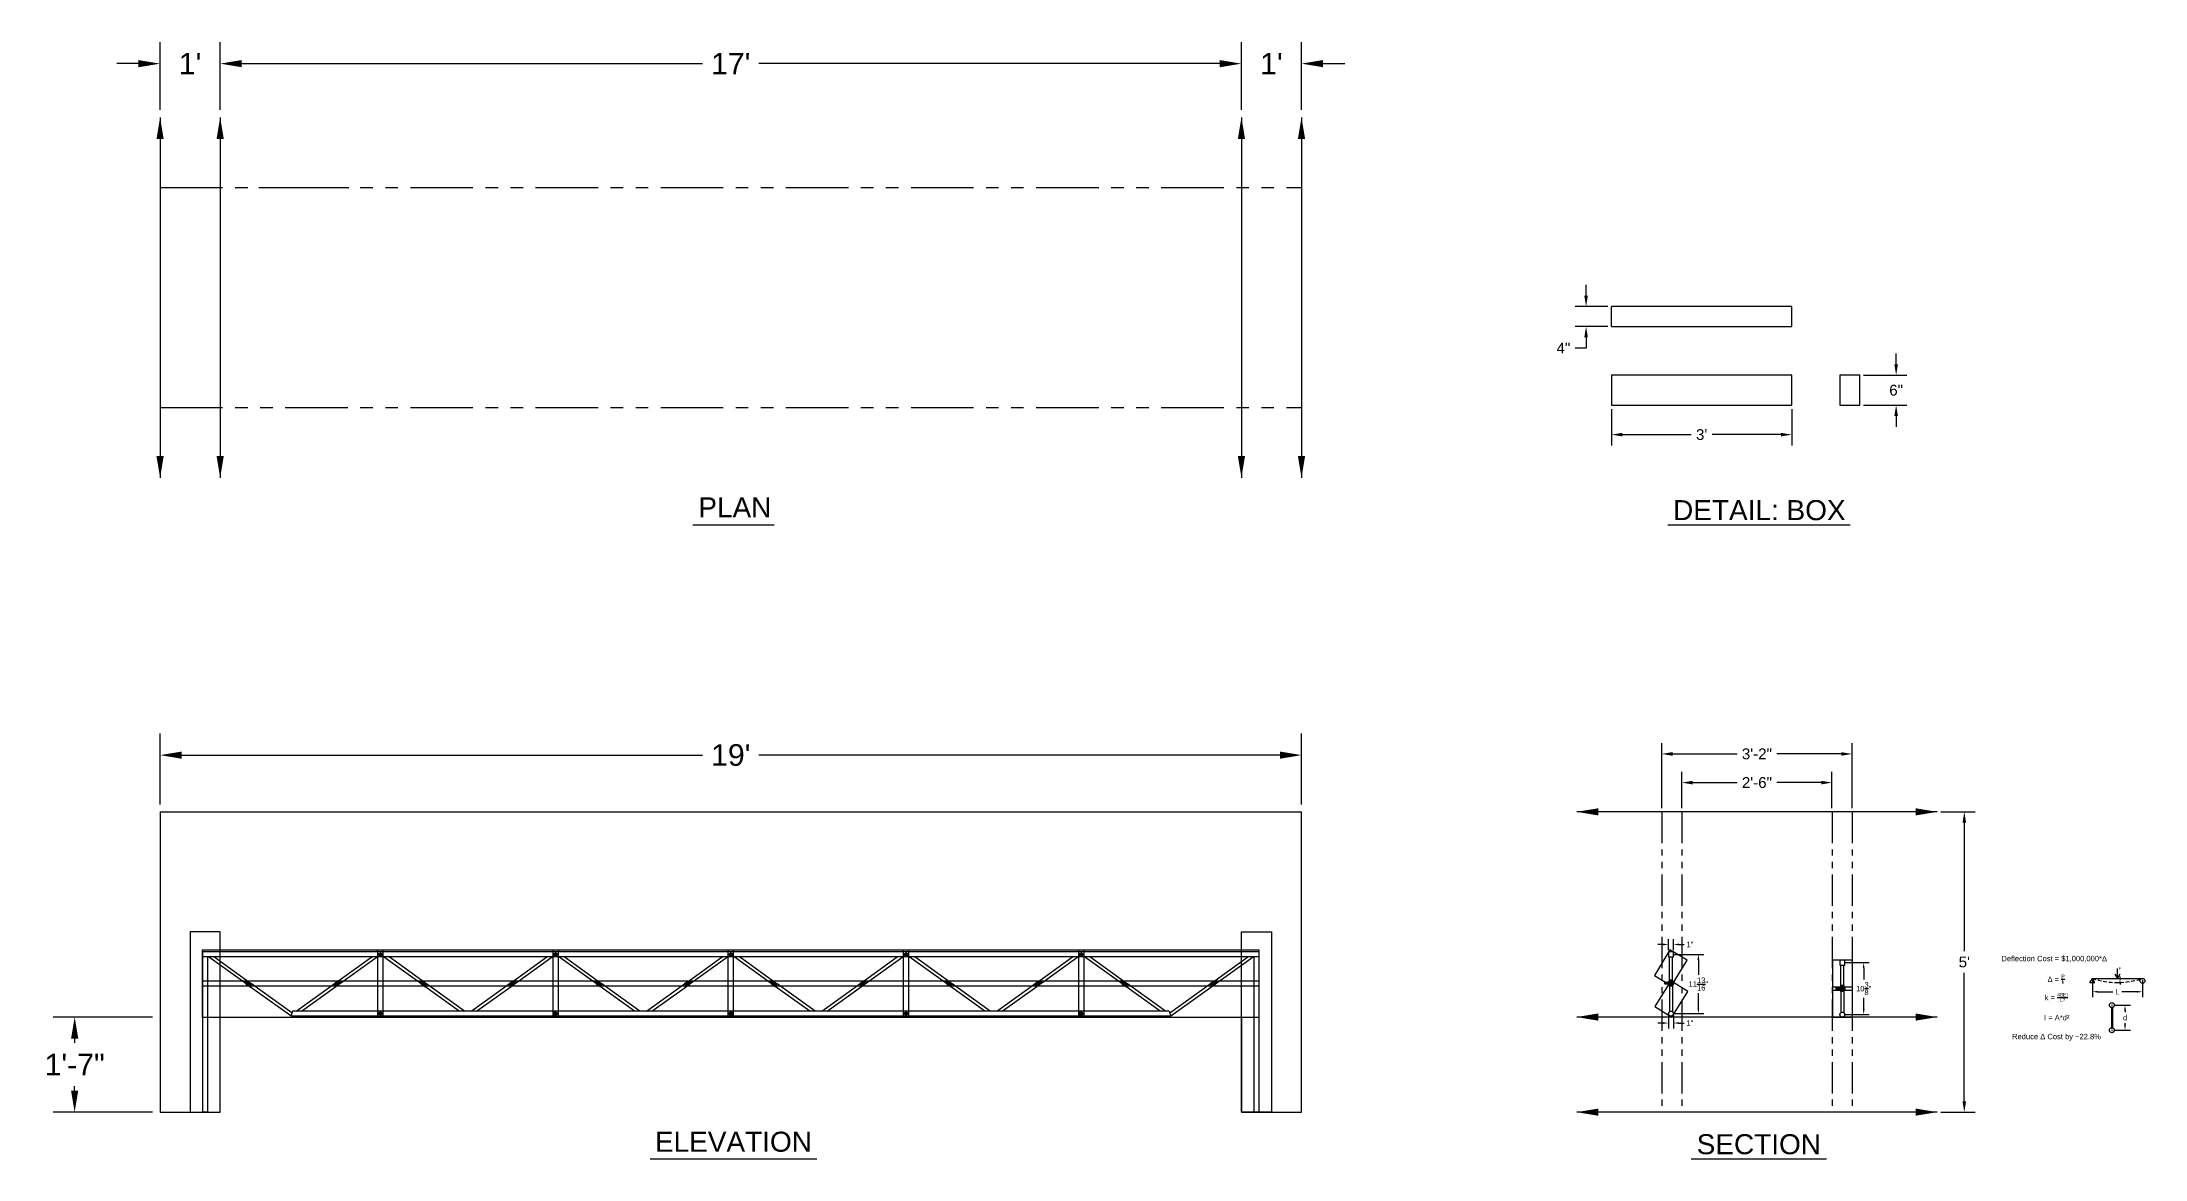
# Model space of a CAD drawing. Header units: inches. Extents: x -24 to 1089, y -9 to 214.
# Drawn here: x 669.2 to 1089.2, y -9.3 to 213.8 of the extents above; entities that cross this region are included whole.
import ezdxf

# ---------------------------------------------------------------- set-up
doc = ezdxf.new("R2010")
doc.units = ezdxf.units.IN
doc.header["$MEASUREMENT"] = 0
doc.linetypes.add('HIDDEN', pattern=[0.375, 0.25, -0.125])
doc.linetypes.add('PHANTOM2', pattern=[1.25, 0.625, -0.125, 0.125, -0.125, 0.125, -0.125])
for name, color, linetype in [('Bolt', 150, 'Continuous'), ('Box', 170, 'Continuous'), ('Chords', 10, 'Continuous'), ('Decking', 12, 'Continuous'), ('DeflPts', 130, 'Continuous'), ('Dims', 252, 'Continuous'), ('Laterals', 40, 'Continuous'), ('Legs', 32, 'Continuous'), ('Limits', 200, 'Continuous'), ('LoadPts', 90, 'Continuous'), ('Tendons', 20, 'Continuous'), ('Webbing', 50, 'Continuous')]:
    doc.layers.add(name, color=color, linetype=linetype)
doc.styles.add('ATTR', font='romans.shx', dxfattribs={"width": 0.8, "height": 0.011646})
doc.styles.get("Standard").update_dxf_attribs({"font": 'arial.ttf'})
doc.dimstyles.new('DimBig', dxfattribs={"dimtxt": 0.18, "dimasz": 0.18, "dimexe": 0.18, "dimexo": 0.0625, "dimgap": 0.09, "dimtad": 0, "dimtih": 1, "dimtoh": 1, "dimdec": 4, "dimzin": 0, "dimdsep": 46, "dimtxsty": 'Standard', "dimcen": 0.09, "dimadec": 0, "dimazin": 0, "dimtfac": 1, "dimtdec": 4, "dimtofl": 0, "dimtmove": 0, "dimatfit": 3, "dimfxl": 1, "dimtolj": 1, "dimtzin": 0, "dimarcsym": 0})

msp = doc.modelspace()

# ---------------------------------------------------------------- texts
at = {"layer": 'Dims'}
for s, p in [('PLAN', (800.26845, 118.83739)), ('DETAIL: BOX', (994.97162, 118.27994)), ('ELEVATION', (791.59977, -7.90907)), ('SECTION', (999.68677, -8.40426))]:
    msp.add_text(s, height=4, dxfattribs=at).set_placement(p)
at = {"layer": 'Dims', "char_height": 1.08, "attachment_point": 5}
for s, insert in [('\\A1;Deflection Cost = $1,000,000*Δ', (1071.1057, 30.59176)), ('\\A1;Δ = {\\H0.7x;\\SP/k;}', (1071.50318, 26.55592)), ('\\A1;k = {\\H0.7x;\\S48EI/L³;}', (1071.53261, 22.9032)), ('\\A1;I = A*{\\C1;d²}', (1071.60964, 18.86984)), ('\\A1;Reduce Δ Cost by ~{\\C3;22.8}%', (1071.56777, 14.94504))]:
    msp.add_mtext(s, dxfattribs=dict(at, insert=insert))
at = {"layer": 'LoadPts', "insert": (1084.19809, 28.68615), "char_height": 0.5, "attachment_point": 5}
msp.add_mtext('\\A1;P', dxfattribs=at)
at = {"layer": 'Tendons', "char_height": 0.5, "attachment_point": 5}
for insert in [(1082.6364, 21.40619), (1082.64916, 16.41813)]:
    msp.add_mtext('\\A1;A', dxfattribs=dict(at, insert=insert))

# ---------------------------------------------------------------- blocks, each defined once
blk = doc.blocks.new('*D27')
at = {"layer": 'Defpoints', "color": 0, "transparency": 16777216}
for p in [(1026.72, 65.84), (996.72, 60), (1026.72, 60)]:
    blk.add_point(p, dxfattribs=at)
at = {"layer": 'Dims', "color": 0, "lineweight": -2, "transparency": 16777216}
for p, q in [((996.72, 60.75), (996.72, 68)), ((1026.72, 60.75), (1026.72, 68)), ((998.88, 65.84), (1007.75, 65.84)), ((1024.56, 65.84), (1015.69, 65.84))]:
    blk.add_line(p, q, dxfattribs=at)
at = {"layer": 'Dims', "color": 0, "transparency": 16777216}
for points in [[(998.88, 66.2), (998.88, 65.48), (996.72, 65.84)], [(1024.56, 66.2), (1024.56, 65.48), (1026.72, 65.84)]]:
    blk.add_solid(points, dxfattribs=at)
at = {"layer": 'Dims', "color": 0, "transparency": 16777216, "insert": (1011.72, 65.84), "char_height": 2.16, "attachment_point": 5}
blk.add_mtext('\\A1;2\'-6"', dxfattribs=at)
blk = doc.blocks.new('*D28')
at = {"layer": 'Defpoints', "color": 0, "transparency": 16777216}
for p in [(1030.72, 71.57), (992.72, 60), (1030.72, 60)]:
    blk.add_point(p, dxfattribs=at)
at = {"layer": 'Dims', "color": 0, "lineweight": -2, "transparency": 16777216}
for p, q in [((992.72, 60.75), (992.72, 73.73)), ((994.88, 71.57), (1007.77, 71.57)), ((1028.56, 71.57), (1015.67, 71.57)), ((1030.72, 60.75), (1030.72, 73.73))]:
    blk.add_line(p, q, dxfattribs=at)
at = {"layer": 'Dims', "color": 0, "transparency": 16777216}
for points in [[(994.88, 71.93), (994.88, 71.21), (992.72, 71.57)], [(1028.56, 71.93), (1028.56, 71.21), (1030.72, 71.57)]]:
    blk.add_solid(points, dxfattribs=at)
at = {"layer": 'Dims', "color": 0, "transparency": 16777216, "insert": (1011.72, 71.57), "char_height": 2.16, "attachment_point": 5}
blk.add_mtext('\\A1;3\'-2"', dxfattribs=at)
blk = doc.blocks.new('*D31')
at = {"layer": 'Defpoints', "color": 0, "transparency": 16777216}
for p in [(920.75, 71.33), (692.75, 60), (920.75, 60)]:
    blk.add_point(p, dxfattribs=at)
at = {"layer": 'Dims', "color": 0, "lineweight": -2, "transparency": 16777216}
for p, q in [((692.75, 61.5), (692.75, 75.65)), ((920.75, 61.5), (920.75, 75.65)), ((697.07, 71.33), (801.13, 71.33)), ((916.43, 71.33), (812.38, 71.33))]:
    blk.add_line(p, q, dxfattribs=at)
at = {"layer": 'Dims', "color": 0, "transparency": 16777216}
for points in [[(697.07, 72.05), (697.07, 70.61), (692.75, 71.33)], [(916.43, 72.05), (916.43, 70.61), (920.75, 71.33)]]:
    blk.add_solid(points, dxfattribs=at)
at = {"layer": 'Dims', "color": 0, "transparency": 16777216, "insert": (806.75, 71.33), "char_height": 4.32, "attachment_point": 5}
blk.add_mtext("\\A1;19'", dxfattribs=at)
blk = doc.blocks.new('*D18')
at = {"layer": 'Defpoints', "color": 0, "transparency": 16777216}
for p in [(675.69, 19), (692.75, 19), (692.75, 0)]:
    blk.add_point(p, dxfattribs=at)
at = {"layer": 'Dims', "color": 0, "lineweight": -2, "transparency": 16777216}
for p, q in [((691.25, 19), (671.37, 19)), ((675.69, 14.68), (675.69, 13.83)), ((675.69, 4.32), (675.69, 5.17)), ((691.25, 0), (671.37, 0))]:
    blk.add_line(p, q, dxfattribs=at)
at = {"layer": 'Dims', "color": 0, "transparency": 16777216}
for points in [[(674.97, 14.68), (676.41, 14.68), (675.69, 19)], [(674.97, 4.32), (676.41, 4.32), (675.69, 0)]]:
    blk.add_solid(points, dxfattribs=at)
at = {"layer": 'Dims', "color": 0, "transparency": 16777216, "insert": (675.69, 9.5), "char_height": 4.32, "attachment_point": 5}
blk.add_mtext('\\A1;1\'-7"', dxfattribs=at)
blk = doc.blocks.new('*D20')
at = {"layer": 'Defpoints', "color": 0, "transparency": 16777216}
for p in [(1047.72, 60), (1047.72, 0), (1053.15, 0)]:
    blk.add_point(p, dxfattribs=at)
at = {"layer": 'Dims', "color": 0, "lineweight": -2, "transparency": 16777216}
for p, q in [((1048.47, 60), (1055.31, 60)), ((1053.15, 57.84), (1053.15, 32.18)), ((1053.15, 2.16), (1053.15, 27.82)), ((1048.47, 0), (1055.31, 0))]:
    blk.add_line(p, q, dxfattribs=at)
at = {"layer": 'Dims', "color": 0, "transparency": 16777216}
for points in [[(1052.79, 57.84), (1053.51, 57.84), (1053.15, 60)], [(1052.79, 2.16), (1053.51, 2.16), (1053.15, 0)]]:
    blk.add_solid(points, dxfattribs=at)
at = {"layer": 'Dims', "color": 0, "transparency": 16777216, "insert": (1053.15, 30), "char_height": 2.16, "attachment_point": 5}
blk.add_mtext("\\A1;5'", dxfattribs=at)
blk = doc.blocks.new('*D21')
at = {"layer": 'Defpoints', "color": 0, "transparency": 16777216}
for p in [(908.75, 209.49), (704.75, 198.76), (908.75, 198.76)]:
    blk.add_point(p, dxfattribs=at)
at = {"layer": 'Dims', "color": 0, "lineweight": -2, "transparency": 16777216}
for p, q in [((704.75, 200.26), (704.75, 213.81)), ((908.75, 200.26), (908.75, 213.81)), ((709.07, 209.49), (801.13, 209.49)), ((904.43, 209.49), (812.38, 209.49))]:
    blk.add_line(p, q, dxfattribs=at)
at = {"layer": 'Dims', "color": 0, "transparency": 16777216}
for points in [[(709.07, 210.21), (709.07, 208.77), (704.75, 209.49)], [(904.43, 210.21), (904.43, 208.77), (908.75, 209.49)]]:
    blk.add_solid(points, dxfattribs=at)
at = {"layer": 'Dims', "color": 0, "transparency": 16777216, "insert": (806.75, 209.49), "char_height": 4.32, "attachment_point": 5}
blk.add_mtext("\\A1;17'", dxfattribs=at)
blk = doc.blocks.new('*D22')
at = {"layer": 'Defpoints', "color": 0, "transparency": 16777216}
for p in [(920.75, 209.49), (908.75, 198.76), (920.75, 198.76)]:
    blk.add_point(p, dxfattribs=at)
at = {"layer": 'Dims', "color": 0, "lineweight": -2, "transparency": 16777216}
for p, q in [((908.75, 200.26), (908.75, 213.81)), ((920.75, 200.26), (920.75, 213.81)), ((904.43, 209.49), (900.11, 209.49)), ((925.07, 209.49), (929.39, 209.49))]:
    blk.add_line(p, q, dxfattribs=at)
at = {"layer": 'Dims', "color": 0, "transparency": 16777216}
for points in [[(904.43, 210.21), (904.43, 208.77), (908.75, 209.49)], [(925.07, 210.21), (925.07, 208.77), (920.75, 209.49)]]:
    blk.add_solid(points, dxfattribs=at)
at = {"layer": 'Dims', "color": 0, "transparency": 16777216, "insert": (914.75, 209.49), "char_height": 4.32, "attachment_point": 5}
blk.add_mtext("\\A1;1'", dxfattribs=at)
blk = doc.blocks.new('*D23')
at = {"layer": 'Defpoints', "color": 0, "transparency": 16777216}
for p in [(704.75, 209.49), (692.75, 198.76), (704.75, 198.76)]:
    blk.add_point(p, dxfattribs=at)
at = {"layer": 'Dims', "color": 0, "lineweight": -2, "transparency": 16777216}
for p, q in [((692.75, 200.26), (692.75, 213.81)), ((704.75, 200.26), (704.75, 213.81)), ((688.43, 209.49), (684.11, 209.49)), ((709.07, 209.49), (713.39, 209.49))]:
    blk.add_line(p, q, dxfattribs=at)
at = {"layer": 'Dims', "color": 0, "transparency": 16777216}
for points in [[(688.43, 210.21), (688.43, 208.77), (692.75, 209.49)], [(709.07, 210.21), (709.07, 208.77), (704.75, 209.49)]]:
    blk.add_solid(points, dxfattribs=at)
at = {"layer": 'Dims', "color": 0, "transparency": 16777216, "insert": (698.75, 209.49), "char_height": 4.32, "attachment_point": 5}
blk.add_mtext("\\A1;1'", dxfattribs=at)
blk = doc.blocks.new('*D24')
at = {"layer": 'Defpoints', "color": 0, "transparency": 16777216}
for p in [(1032.26, 147.24), (1032.26, 141.24), (1039.53, 141.24)]:
    blk.add_point(p, dxfattribs=at)
at = {"layer": 'Dims', "color": 0, "lineweight": -2, "transparency": 16777216}
for p, q in [((1039.53, 149.4), (1039.53, 151.56)), ((1033.01, 147.24), (1041.69, 147.24)), ((1033.01, 141.24), (1041.69, 141.24)), ((1039.53, 139.08), (1039.53, 136.92))]:
    blk.add_line(p, q, dxfattribs=at)
at = {"layer": 'Dims', "color": 0, "transparency": 16777216}
for points in [[(1039.17, 149.4), (1039.89, 149.4), (1039.53, 147.24)], [(1039.17, 139.08), (1039.89, 139.08), (1039.53, 141.24)]]:
    blk.add_solid(points, dxfattribs=at)
at = {"layer": 'Dims', "color": 0, "transparency": 16777216, "insert": (1039.53, 144.24), "char_height": 2.16, "attachment_point": 5}
blk.add_mtext('\\A1;6"', dxfattribs=at)
blk = doc.blocks.new('*D25')
at = {"layer": 'Defpoints', "color": 0, "transparency": 16777216}
for p in [(982.68, 141.24), (1018.68, 141.24), (1018.68, 135.37)]:
    blk.add_point(p, dxfattribs=at)
at = {"layer": 'Dims', "color": 0, "lineweight": -2, "transparency": 16777216}
for p, q in [((982.68, 140.49), (982.68, 133.21)), ((1018.68, 140.49), (1018.68, 133.21)), ((984.84, 135.37), (998.6, 135.37)), ((1016.52, 135.37), (1002.75, 135.37))]:
    blk.add_line(p, q, dxfattribs=at)
at = {"layer": 'Dims', "color": 0, "transparency": 16777216}
for points in [[(984.84, 135.73), (984.84, 135.01), (982.68, 135.37)], [(1016.52, 135.73), (1016.52, 135.01), (1018.68, 135.37)]]:
    blk.add_solid(points, dxfattribs=at)
at = {"layer": 'Dims', "color": 0, "transparency": 16777216, "insert": (1000.68, 135.37), "char_height": 2.16, "attachment_point": 5}
blk.add_mtext("\\A1;3'", dxfattribs=at)
blk = doc.blocks.new('*D26')
at = {"layer": 'Defpoints', "color": 0, "transparency": 16777216}
for p in [(982.68, 160.98), (977.6, 156.98), (982.68, 156.98)]:
    blk.add_point(p, dxfattribs=at)
at = {"layer": 'Dims', "color": 0, "lineweight": -2, "transparency": 16777216}
for p, q in [((977.6, 163.14), (977.6, 165.3)), ((981.93, 160.98), (975.44, 160.98)), ((981.93, 156.98), (975.44, 156.98)), ((977.6, 152.66), (975.44, 152.66)), ((977.6, 154.82), (977.6, 152.66))]:
    blk.add_line(p, q, dxfattribs=at)
at = {"layer": 'Dims', "color": 0, "transparency": 16777216}
for points in [[(977.24, 163.14), (977.96, 163.14), (977.6, 160.98)], [(977.24, 154.82), (977.96, 154.82), (977.6, 156.98)]]:
    blk.add_solid(points, dxfattribs=at)
at = {"layer": 'Dims', "color": 0, "transparency": 16777216, "insert": (973.07, 152.66), "char_height": 2.16, "attachment_point": 5}
blk.add_mtext('\\A1;4"', dxfattribs=at)
blk = doc.blocks.new('boxshort')
at = {"layer": 'Box'}
for p, q in [((-2, 3), (-2, -3)), ((2, 3), (-2, 3)), ((2, -3), (2, 3)), ((-2, -3), (2, -3))]:
    blk.add_line(p, q, dxfattribs=at)
blk = doc.blocks.new('boxlong')
at = {"layer": 'Box'}
for p, q in [((18, 3), (-18, 3)), ((-18, 3), (-18, -3)), ((18, -3), (18, 3)), ((-18, -3), (18, -3))]:
    blk.add_line(p, q, dxfattribs=at)
blk = doc.blocks.new('boxmedium')
at = {"layer": 'Box'}
for p, q in [((18, 2), (-18, 2)), ((-18, -2), (-18, 2)), ((18, -2), (18, 2)), ((-18, -2), (18, -2))]:
    blk.add_line(p, q, dxfattribs=at)
blk = doc.blocks.new('bolt')
for p, q in [((-0.268, -0.24375), (-0.268, 0.24375)), ((-0.238, 0.1625), (-0.02975, 0.1625)), ((-0.03, -0.325), (-0.03, 0.325)), ((0, 0.25625), (-0.03, 0.25625)), ((0, 0.1875), (1.45, 0.1875)), ((0.5, 0.1875), (0.5, -0.1875)), ((1.45, -0.1875), (1.45, 0.1875)), ((1.45, 0.1875), (1.5, 0.1375)), ((1.5, 0.1375), (1.5, -0.1375)), ((-0.238, -0.1625), (-0.02975, -0.1625)), ((0, -0.25625), (-0.03, -0.25625)), ((1.45, -0.1875), (0, -0.1875)), ((1.5, -0.1375), (1.45, -0.1875))]:
    blk.add_line(p, q)
at = {"linetype": 'HIDDEN'}
for p, q in [((1.448697, 0.1375), (0.5, 0.1375)), ((0.5, -0.1375), (1.448697, -0.1375))]:
    blk.add_line(p, q, dxfattribs=at)
for points in [[(-0.238, 0.325), (-0.03, 0.325)], [(0, 0.25625), (0, -0.25625)], [(-0.03, -0.325), (-0.238, -0.325)]]:
    blk.add_lwpolyline(points)
for centre, radius, start, end in [((0.1871, 0), 0.4551, 159.08, 200.92), ((-0.142974, 0.24375), 0.125025, 139.4683, 220.5318), ((-0.142974, -0.24375), 0.125025, 139.4683, 220.5317)]:
    blk.add_arc(centre, radius, start, end)
at = {"style": 'ATTR', "width": 0.8, "flags": 9}
blk.add_attdef('ESTCODE', (0, 0), '', height=0.000254, dxfattribs=at)
blk = doc.blocks.new('nut')
at = {"layer": 'Bolt'}
for p, q in [((0, -0.24), (0, 0.24)), ((0.03, 0.32), (0.3, 0.32)), ((0.3, 0.16), (0.03, 0.16)), ((0.33, -0.24), (0.33, 0.24)), ((0.03, -0.16), (0.3, -0.16)), ((0.3, -0.32), (0.03, -0.32))]:
    blk.add_line(p, q, dxfattribs=at)
for centre, radius, start, end in [((0.13, 0.24), 0.125, 139.4683, 220.5318), ((0.46, 0), 0.455, 159.08, 200.92), ((0.2, 0.24), 0.125, 319.4682, 40.5317), ((-0.13, 0), 0.455, 339.08, 20.92), ((0.13, -0.24), 0.125, 139.4683, 220.5317), ((0.2, -0.24), 0.125, 319.4683, 40.5317)]:
    blk.add_arc(centre, radius, start, end, dxfattribs=at)
blk = doc.blocks.new('*D34')
at = {"layer": 'Defpoints', "color": 0, "transparency": 16777216}
for p in [(1028.79, 29.87), (1028.79, 19.5), (1033.05, 19.5)]:
    blk.add_point(p, dxfattribs=at)
at = {"layer": 'Dims', "color": 0, "lineweight": -2, "transparency": 16777216}
for p, q in [((1029.16, 29.87), (1034.13, 29.87)), ((1033.05, 28.79), (1033.05, 26.52)), ((1033.05, 20.58), (1033.05, 22.85)), ((1029.16, 19.5), (1034.13, 19.5))]:
    blk.add_line(p, q, dxfattribs=at)
at = {"layer": 'Dims', "color": 0, "transparency": 16777216}
for points in [[(1032.87, 28.79), (1033.23, 28.79), (1033.05, 29.87)], [(1032.87, 20.58), (1033.23, 20.58), (1033.05, 19.5)]]:
    blk.add_solid(points, dxfattribs=at)
at = {"layer": 'Dims', "color": 0, "transparency": 16777216, "insert": (1033.05, 24.68), "char_height": 1.08, "attachment_point": 5}
blk.add_mtext('\\A1;10{\\H1.000000x;\\S3/8;}"', dxfattribs=at)
blk = doc.blocks.new('*D35')
at = {"layer": 'Defpoints', "color": 0, "transparency": 16777216}
for p in [(994.56, 31.51), (994.56, 19.69), (1000.02, 19.69)]:
    blk.add_point(p, dxfattribs=at)
at = {"layer": 'Dims', "color": 0, "lineweight": -2, "transparency": 16777216}
for p, q in [((994.94, 31.51), (1001.1, 31.51)), ((1000.02, 30.43), (1000.02, 27.42)), ((1000.02, 20.77), (1000.02, 23.78)), ((994.94, 19.69), (1001.1, 19.69))]:
    blk.add_line(p, q, dxfattribs=at)
at = {"layer": 'Dims', "color": 0, "transparency": 16777216}
for points in [[(999.84, 30.43), (1000.2, 30.43), (1000.02, 31.51)], [(999.84, 20.77), (1000.2, 20.77), (1000.02, 19.69)]]:
    blk.add_solid(points, dxfattribs=at)
at = {"layer": 'Dims', "color": 0, "transparency": 16777216, "insert": (1000.02, 25.6), "char_height": 1.08, "attachment_point": 5}
blk.add_mtext('\\A1;11{\\H1.000000x;\\S13/16;}"', dxfattribs=at)
blk = doc.blocks.new('*D39')
at = {"layer": 'DeflPts', "color": 0, "lineweight": -2, "transparency": 16777216}
for p, q in [((1083.79, 26.73), (1084.47, 26.73)), ((1083.79, 25.89), (1084.47, 25.89)), ((1084.29, 26.91), (1084.29, 27.09)), ((1084.29, 25.71), (1084.29, 25.53))]:
    blk.add_line(p, q, dxfattribs=at)
at = {"layer": 'DeflPts', "color": 0, "transparency": 16777216}
for points in [[(1084.26, 26.91), (1084.32, 26.91), (1084.29, 26.73)], [(1084.26, 25.71), (1084.32, 25.71), (1084.29, 25.89)]]:
    blk.add_solid(points, dxfattribs=at)
at = {"layer": 'Defpoints', "color": 0, "transparency": 16777216}
for p in [(1083.73, 26.73), (1083.73, 25.89), (1084.29, 25.89)]:
    blk.add_point(p, dxfattribs=at)
at = {"layer": 'DeflPts', "color": 0, "transparency": 16777216, "insert": (1084.29, 26.31), "char_height": 0.5, "attachment_point": 5}
blk.add_mtext('\\A1;Δ', dxfattribs=at)
blk = doc.blocks.new('*D42')
at = {"layer": 'Defpoints', "color": 0, "transparency": 16777216}
for p in [(1078.73, 26.73), (1088.73, 26.73), (1088.73, 24.06)]:
    blk.add_point(p, dxfattribs=at)
at = {"layer": 'Dims', "color": 0, "lineweight": -2, "transparency": 16777216}
for p, q in [((1078.73, 26.36), (1078.73, 22.98)), ((1088.73, 26.36), (1088.73, 22.98)), ((1079.81, 24.06), (1082.85, 24.06)), ((1087.65, 24.06), (1084.61, 24.06))]:
    blk.add_line(p, q, dxfattribs=at)
at = {"layer": 'Dims', "color": 0, "transparency": 16777216}
for points in [[(1079.81, 24.24), (1079.81, 23.88), (1078.73, 24.06)], [(1087.65, 24.24), (1087.65, 23.88), (1088.73, 24.06)]]:
    blk.add_solid(points, dxfattribs=at)
at = {"layer": 'Dims', "color": 0, "transparency": 16777216, "insert": (1083.73, 24.06), "char_height": 1.08, "attachment_point": 5}
blk.add_mtext('\\A1;L', dxfattribs=at)
blk = doc.blocks.new('*D43')
at = {"layer": 'Chords', "color": 0, "lineweight": -2, "transparency": 16777216}
for p, q in [((1083.02, 21.38), (1086.33, 21.38)), ((1085.25, 20.3), (1085.25, 19.97)), ((1085.25, 17.46), (1085.25, 17.79)), ((1083.02, 16.38), (1086.33, 16.38))]:
    blk.add_line(p, q, dxfattribs=at)
at = {"layer": 'Chords', "color": 0, "transparency": 16777216}
for points in [[(1085.07, 20.3), (1085.43, 20.3), (1085.25, 21.38)], [(1085.07, 17.46), (1085.43, 17.46), (1085.25, 16.38)]]:
    blk.add_solid(points, dxfattribs=at)
at = {"layer": 'Defpoints', "color": 0, "transparency": 16777216}
for p in [(1082.64, 21.38), (1082.64, 16.38), (1085.25, 16.38)]:
    blk.add_point(p, dxfattribs=at)
at = {"layer": 'Chords', "color": 0, "transparency": 16777216, "insert": (1085.25, 18.88), "char_height": 1.08, "attachment_point": 5}
blk.add_mtext('\\A1;d', dxfattribs=at)
blk = doc.blocks.new('0d375 Bolt Hexfinished Pv')
blk.add_lwpolyline([(0, 0.325), (0.281458, 0.1625), (0.281458, -0.1625), (0, -0.325), (-0.281458, -0.1625), (-0.281458, 0.1625)], close=True)
for radius in [0.281459, 0.1875]:
    blk.add_circle((0, 0), radius)
for start, end in [(159.2494, 186.8604), (113.1597, 137.2755), (66.27382, 91.43475), (25.01643, 44.54282), (340.6969, 5.1062), (206.8165, 228.1121), (247.7162, 270.4735), (295.5824, 320.2457)]:
    blk.add_arc((0, 0), 0.158445, start, end)
blk.add_point((0, 0))
at = {"style": 'ATTR', "width": 0.8, "flags": 9}
blk.add_attdef('ESTCODE', (0, 0), '', height=0.000163, dxfattribs=at)
blk = doc.blocks.new('*D45')
at = {"layer": 'Defpoints', "color": 0, "transparency": 16777216}
for p in [(994.06, 32.01), (995.06, 33.5), (995.06, 32.01)]:
    blk.add_point(p, dxfattribs=at)
at = {"layer": 'Dims', "color": 0, "lineweight": -2, "transparency": 16777216}
for p, q in [((994.06, 32.39), (994.06, 34.58)), ((995.06, 32.39), (995.06, 34.58)), ((992.98, 33.5), (991.9, 33.5)), ((996.14, 33.5), (997.22, 33.5))]:
    blk.add_line(p, q, dxfattribs=at)
at = {"layer": 'Dims', "color": 0, "transparency": 16777216}
for points in [[(992.98, 33.68), (992.98, 33.32), (994.06, 33.5)], [(996.14, 33.68), (996.14, 33.32), (995.06, 33.5)]]:
    blk.add_solid(points, dxfattribs=at)
at = {"layer": 'Dims', "color": 0, "transparency": 16777216, "insert": (998.33, 33.5), "char_height": 1.08, "attachment_point": 5}
blk.add_mtext('\\A1;1"', dxfattribs=at)
blk = doc.blocks.new('*D46')
at = {"layer": 'Defpoints', "color": 0, "transparency": 16777216}
for p in [(994.06, 19.72), (995.06, 19.69), (995.06, 17.81)]:
    blk.add_point(p, dxfattribs=at)
at = {"layer": 'Dims', "color": 0, "lineweight": -2, "transparency": 16777216}
for p, q in [((992.98, 17.81), (991.9, 17.81)), ((994.06, 19.35), (994.06, 16.73)), ((995.06, 19.31), (995.06, 16.73)), ((996.14, 17.81), (997.22, 17.81))]:
    blk.add_line(p, q, dxfattribs=at)
at = {"layer": 'Dims', "color": 0, "transparency": 16777216}
for points in [[(992.98, 17.99), (992.98, 17.63), (994.06, 17.81)], [(996.14, 17.99), (996.14, 17.63), (995.06, 17.81)]]:
    blk.add_solid(points, dxfattribs=at)
at = {"layer": 'Dims', "color": 0, "transparency": 16777216, "insert": (998.33, 17.81), "char_height": 1.08, "attachment_point": 5}
blk.add_mtext('\\A1;1"', dxfattribs=at)

# ---------------------------------------------------------------- dimensions: what is measured, and where the dimension line sits
at = {"layer": 'Chords'}
dim = msp.add_linear_dim(base=(1085.25254, 16.38075), p1=(1082.64287, 21.38075), p2=(1082.64287, 16.38075), angle=90, text='d', dimstyle='DimBig', override={"dimscale": 6, "dimlunit": 4}, dxfattribs=at)
dim.commit()
dim.dimension.update_dxf_attribs({"geometry": '*D43', "text_midpoint": (1085.25254, 18.88075), "dimtype": 160})
at = {"layer": 'DeflPts'}
dim = msp.add_linear_dim(base=(1084.28967, 25.89495), p1=(1083.73054, 26.73136), p2=(1083.73054, 25.89495), angle=90, text='Δ', dimstyle='DimBig', override={"dimtxt": 0.5, "dimlunit": 4}, dxfattribs=at)
dim.commit()
dim.dimension.update_dxf_attribs({"geometry": '*D39', "text_midpoint": (1084.28967, 26.31316), "dimtype": 160})
at = {"layer": 'Dims'}
for base, p1, p2, override, picture, middle in [((704.75262, 209.4867), (692.75262, 198.75928), (704.75262, 198.75928), {"dimscale": 24, "dimlunit": 4}, '*D23', (698.75262, 209.4867)), ((908.75262, 209.4867), (704.75262, 198.75928), (908.75262, 198.75928), {"dimscale": 24, "dimlunit": 4}, '*D21', (806.75262, 209.4867)), ((920.75262, 209.4867), (908.75262, 198.75928), (920.75262, 198.75928), {"dimscale": 24, "dimlunit": 4}, '*D22', (914.75262, 209.4867)), ((1018.67727, 135.37436), (982.67727, 141.23528), (1018.67727, 141.23528), {"dimscale": 12, "dimlunit": 4}, '*D25', (1000.67727, 135.37436)), ((920.75262, 71.32568), (692.75262, 60), (920.75262, 60), {"dimscale": 24, "dimlunit": 4}, '*D31', (806.75262, 71.32568)), ((1030.72267, 71.57312), (992.72267, 60), (1030.72267, 60), {"dimscale": 12, "dimlunit": 4}, '*D28', (1011.72267, 71.57312)), ((1026.72267, 65.84495), (996.72267, 60), (1026.72267, 60), {"dimscale": 12, "dimlunit": 4}, '*D27', (1011.72267, 65.84495)), ((995.06348, 33.49979), (994.06348, 32.01238), (995.06348, 32.01238), {"dimscale": 6, "dimlunit": 4}, '*D45', (998.33331, 33.49979)), ((995.06348, 17.81481), (994.0646, 19.72246), (995.06348, 19.68895), {"dimscale": 6, "dimlunit": 4}, '*D46', (998.33331, 17.81481))]:
    dim = msp.add_linear_dim(base=base, p1=p1, p2=p2, dimstyle='DimBig', override=override, dxfattribs=at)
    dim.commit()
    dim.dimension.update_dxf_attribs({"geometry": picture, "text_midpoint": middle})
for base, p1, p2, override, picture, middle in [((977.59819, 156.98239), (982.67727, 160.98239), (982.67727, 156.98239), {"dimscale": 12, "dimlunit": 4}, '*D26', (973.07339, 152.66239)), ((1039.52582, 141.23528), (1032.26192, 147.23528), (1032.26192, 141.23528), {"dimscale": 12, "dimlunit": 4}, '*D24', (1039.52582, 144.23528)), ((1053.14944, 0), (1047.72267, 60), (1047.72267, 0), {"dimscale": 12, "dimlunit": 4}, '*D20', (1053.14944, 30)), ((1000.01652, 19.68895), (994.56348, 31.51238), (994.56348, 19.68895), {"dimscale": 6, "dimlunit": 4}, '*D35', (1000.01652, 25.60067))]:
    dim = msp.add_linear_dim(base=base, p1=p1, p2=p2, angle=90, dimstyle='DimBig', override=override, dxfattribs=at)
    dim.commit()
    dim.dimension.update_dxf_attribs({"geometry": picture, "text_midpoint": middle})
for base, p1, p2, override, picture, middle in [((1033.05416, 19.49566), (1028.78839, 29.87066), (1028.78839, 19.49566), {"dimscale": 6, "dimlunit": 4}, '*D34', (1033.05416, 24.68316)), ((675.68671, 19), (692.75262, 0), (692.75262, 19), {"dimscale": 24, "dimlunit": 4}, '*D18', (675.68671, 9.5))]:
    dim = msp.add_linear_dim(base=base, p1=p1, p2=p2, angle=90, dimstyle='DimBig', override=override, dxfattribs=at)
    dim.commit()
    dim.dimension.update_dxf_attribs({"geometry": picture, "text_midpoint": middle, "dimtype": 160})
dim = msp.add_linear_dim(base=(1088.73054, 24.06156), p1=(1078.73054, 26.73136), p2=(1088.73054, 26.73136), text='L', dimstyle='DimBig', override={"dimscale": 6, "dimlunit": 4}, dxfattribs=at)
dim.commit()
dim.dimension.update_dxf_attribs({"geometry": '*D42', "text_midpoint": (1083.73054, 24.06156)})

# ---------------------------------------------------------------- linework, layer by layer
at = {"layer": 'Box'}
for p, q in [((701.25262, 25.25041), (701.25262, 32.45276)), ((701.25262, 32.45276), (737.25262, 32.45276)), ((736.25262, 25.25041), (736.25262, 32.45276)), ((736.25262, 32.45276), (772.25262, 32.45276)), ((737.25262, 32.45276), (737.25262, 25.25041)), ((771.25262, 25.25041), (771.25262, 32.45276)), ((771.25262, 32.45276), (807.25262, 32.45276)), ((772.25262, 32.45276), (772.25262, 25.25041)), ((806.25262, 25.25041), (806.25262, 32.45276)), ((806.25262, 32.45276), (842.25262, 32.45276)), ((807.25262, 32.45276), (807.25262, 25.25041)), ((841.25262, 25.25041), (841.25262, 32.45276)), ((841.25262, 32.45276), (877.25262, 32.45276)), ((842.25262, 32.45276), (842.25262, 25.25041)), ((876.25262, 25.25041), (876.25262, 32.45276)), ((876.25262, 32.45276), (912.25262, 32.45276)), ((877.25262, 32.45276), (877.25262, 25.25041)), ((912.25262, 32.45276), (912.25262, 25.25041)), ((701.25262, 19), (701.25262, 26.20793)), ((701.25262, 26.20793), (737.25262, 26.20793)), ((701.25262, 25.25041), (737.25262, 25.25041)), ((736.25262, 19), (736.25262, 26.20793)), ((736.25262, 26.20793), (772.25262, 26.20793)), ((736.25262, 25.25041), (772.25262, 25.25041)), ((737.25262, 26.20793), (737.25262, 19)), ((771.25262, 19), (771.25262, 26.20793)), ((771.25262, 26.20793), (807.25262, 26.20793)), ((771.25262, 25.25041), (807.25262, 25.25041)), ((772.25262, 26.20793), (772.25262, 19)), ((806.25262, 19), (806.25262, 26.20793)), ((806.25262, 26.20793), (842.25262, 26.20793)), ((806.25262, 25.25041), (842.25262, 25.25041)), ((807.25262, 26.20793), (807.25262, 19)), ((841.25262, 19), (841.25262, 26.20793)), ((841.25262, 26.20793), (877.25262, 26.20793)), ((841.25262, 25.25041), (877.25262, 25.25041)), ((842.25262, 26.20793), (842.25262, 19)), ((876.25262, 19), (876.25262, 26.20793)), ((876.25262, 26.20793), (912.25262, 26.20793)), ((876.25262, 25.25041), (912.25262, 25.25041)), ((877.25262, 26.20793), (877.25262, 19)), ((912.25262, 26.20793), (912.25262, 19)), ((701.25262, 19), (737.25262, 19)), ((736.25262, 19), (772.25262, 19)), ((771.25262, 19), (807.25262, 19)), ((806.25262, 19), (842.25262, 19)), ((841.25262, 19), (877.25262, 19)), ((876.25262, 19), (912.25262, 19))]:
    msp.add_line(p, q, dxfattribs=at)
at = {"layer": 'Chords'}
for p, q in [((710.01473, 26.33472), (709.65068, 25.82669)), ((710.39529, 25.29313), (709.65068, 25.82669)), ((710.11633, 26.26192), (709.75229, 25.75388)), ((710.75933, 25.80116), (710.01473, 26.33472)), ((710.75933, 25.80116), (710.39529, 25.29313)), ((727.74591, 25.80116), (728.49051, 26.33472)), ((727.74591, 25.80116), (728.10995, 25.29313)), ((728.10995, 25.29313), (728.85455, 25.82669)), ((728.3889, 26.26192), (728.75294, 25.75388)), ((728.49051, 26.33472), (728.85455, 25.82669)), ((745.01473, 26.33472), (744.65068, 25.82669)), ((745.39529, 25.29313), (744.65068, 25.82669)), ((745.11633, 26.26192), (744.75229, 25.75388)), ((745.75933, 25.80116), (745.01473, 26.33472)), ((745.75933, 25.80116), (745.39529, 25.29313)), ((762.74591, 25.80116), (763.49051, 26.33472)), ((762.74591, 25.80116), (763.10995, 25.29313)), ((763.10995, 25.29313), (763.85455, 25.82669)), ((763.3889, 26.26192), (763.75294, 25.75388)), ((763.49051, 26.33472), (763.85455, 25.82669)), ((780.01473, 26.33472), (779.65068, 25.82669)), ((780.39529, 25.29313), (779.65068, 25.82669)), ((780.11633, 26.26192), (779.75229, 25.75388)), ((780.75933, 25.80116), (780.01473, 26.33472)), ((780.75933, 25.80116), (780.39529, 25.29313)), ((797.74591, 25.80116), (798.49051, 26.33472)), ((797.74591, 25.80116), (798.10995, 25.29313)), ((798.10995, 25.29313), (798.85455, 25.82669)), ((798.3889, 26.26192), (798.75294, 25.75388)), ((798.49051, 26.33472), (798.85455, 25.82669)), ((815.01473, 26.33472), (814.65068, 25.82669)), ((815.39529, 25.29313), (814.65068, 25.82669)), ((815.11633, 26.26192), (814.75229, 25.75388)), ((815.75933, 25.80116), (815.01473, 26.33472)), ((815.75933, 25.80116), (815.39529, 25.29313)), ((832.74591, 25.80116), (833.49051, 26.33472)), ((832.74591, 25.80116), (833.10995, 25.29313)), ((833.10995, 25.29313), (833.85455, 25.82669)), ((833.3889, 26.26192), (833.75294, 25.75388)), ((833.49051, 26.33472), (833.85455, 25.82669)), ((850.01473, 26.33472), (849.65068, 25.82669)), ((850.39529, 25.29313), (849.65068, 25.82669)), ((850.11633, 26.26192), (849.75229, 25.75388)), ((850.75933, 25.80116), (850.01473, 26.33472)), ((850.75933, 25.80116), (850.39529, 25.29313)), ((867.74591, 25.80116), (868.49051, 26.33472)), ((867.74591, 25.80116), (868.10995, 25.29313)), ((868.10995, 25.29313), (868.85455, 25.82669)), ((868.3889, 26.26192), (868.75294, 25.75388)), ((868.49051, 26.33472), (868.85455, 25.82669)), ((885.01473, 26.33472), (884.65068, 25.82669)), ((885.39529, 25.29313), (884.65068, 25.82669)), ((885.11633, 26.26192), (884.75229, 25.75388)), ((885.75933, 25.80116), (885.01473, 26.33472)), ((885.75933, 25.80116), (885.39529, 25.29313)), ((902.74591, 25.80116), (903.49051, 26.33472)), ((902.74591, 25.80116), (903.10995, 25.29313)), ((903.10995, 25.29313), (903.85455, 25.82669)), ((903.3889, 26.26192), (903.75294, 25.75388)), ((903.49051, 26.33472), (903.85455, 25.82669)), ((994.87598, 26.38663), (994.25098, 26.38663)), ((994.25098, 26.26163), (994.25098, 26.38663)), ((994.31348, 26.26163), (994.25098, 26.26163)), ((994.31348, 25.4706), (994.31348, 26.26163)), ((994.43848, 25.4706), (994.31348, 25.4706)), ((994.43848, 25.4706), (994.43848, 26.26163)), ((994.68848, 26.26163), (994.43848, 26.26163)), ((994.68848, 26.26163), (994.68848, 25.4706)), ((994.68848, 25.4706), (994.81348, 25.4706)), ((994.81348, 25.4706), (994.81348, 26.26163)), ((994.87598, 26.26163), (994.81348, 26.26163)), ((994.87598, 26.38663), (994.87598, 26.26163)), ((1029.10089, 25.2867), (1028.47589, 25.2867)), ((1028.47589, 25.1617), (1028.47589, 25.2867)), ((1029.10089, 25.2867), (1029.10089, 25.1617)), ((1028.53839, 25.1617), (1028.47589, 25.1617)), ((1028.53839, 24.37066), (1028.53839, 25.1617)), ((1028.66339, 24.37066), (1028.53839, 24.37066)), ((1028.66339, 24.37066), (1028.66339, 25.1617)), ((1028.91339, 25.1617), (1028.66339, 25.1617)), ((1028.91339, 25.1617), (1028.91339, 24.37066)), ((1028.91339, 24.37066), (1029.03839, 24.37066)), ((1029.03839, 24.37066), (1029.03839, 25.1617)), ((1029.10089, 25.1617), (1029.03839, 25.1617)), ((719.18987, 20.18895), (718.87258, 19.18895)), ((894.63265, 19.18895), (718.87258, 19.18895)), ((894.31537, 20.18895), (719.18987, 20.18895)), ((736.75262, 20.18895), (736.75262, 19.18895)), ((771.75262, 20.18895), (771.75262, 19.18895)), ((806.75262, 20.18895), (806.75262, 19.18895)), ((841.75262, 20.18895), (841.75262, 19.18895)), ((876.75262, 20.18895), (876.75262, 19.18895)), ((894.31537, 20.18895), (894.63265, 19.18895))]:
    msp.add_line(p, q, dxfattribs=at)
at = {"layer": 'Chords', "linetype": 'HIDDEN', "ltscale": 0.25}
for p, q in [((994.34473, 25.9706), (994.31348, 26.00185)), ((994.34473, 25.5956), (994.31348, 25.56435)), ((994.34473, 25.9706), (994.43848, 25.9706)), ((994.34473, 25.5956), (994.43848, 25.5956)), ((994.78223, 25.9706), (994.68848, 25.9706)), ((994.78223, 25.5956), (994.68848, 25.5956)), ((994.78223, 25.9706), (994.81348, 26.00185)), ((994.78223, 25.5956), (994.81348, 25.56435)), ((1028.56964, 24.87066), (1028.53839, 24.90191)), ((1028.56964, 24.49566), (1028.53839, 24.46441)), ((1028.56964, 24.87066), (1028.66339, 24.87066)), ((1028.56964, 24.49566), (1028.66339, 24.49566)), ((1029.00714, 24.87066), (1028.91339, 24.87066)), ((1029.00714, 24.49566), (1028.91339, 24.49566)), ((1029.00714, 24.87066), (1029.03839, 24.90191)), ((1029.00714, 24.49566), (1029.03839, 24.46441))]:
    msp.add_line(p, q, dxfattribs=at)
at = {"layer": 'Chords'}
for centre, radius in [((710.32329, 25.72917), 0.1875), ((728.18194, 25.72917), 0.1875), ((745.32329, 25.72917), 0.1875), ((763.18194, 25.72917), 0.1875), ((780.32329, 25.72917), 0.1875), ((798.18194, 25.72917), 0.1875), ((815.32329, 25.72917), 0.1875), ((833.18194, 25.72917), 0.1875), ((850.32329, 25.72917), 0.1875), ((868.18194, 25.72917), 0.1875), ((885.32329, 25.72917), 0.1875), ((903.18194, 25.72917), 0.1875), ((994.56348, 19.68895), 0.5), ((1028.78839, 19.49566), 0.5)]:
    msp.add_circle(centre, radius, dxfattribs=at)
at = {"layer": 'Decking'}
for p, q in [((912.25262, 32.01238), (701.25262, 32.01238)), ((701.25262, 32.01238), (701.25262, 31.01238)), ((912.25262, 31.01238), (701.25262, 31.01238)), ((736.75262, 32.01238), (736.75262, 31.01238)), ((771.75262, 32.01238), (771.75262, 31.01238)), ((806.75262, 32.01238), (806.75262, 31.01238)), ((841.75262, 32.01238), (841.75262, 31.01238)), ((876.75262, 32.01238), (876.75262, 31.01238)), ((912.25262, 32.01238), (912.25262, 31.01238)), ((994.06348, 32.01238), (994.06348, 31.01238)), ((995.06348, 32.01238), (994.06348, 32.01238)), ((994.06348, 31.01238), (995.06348, 31.01238)), ((995.06348, 31.01238), (995.06348, 32.01238)), ((1028.28839, 30.37066), (1028.28839, 29.37066)), ((1029.28839, 30.37066), (1028.28839, 30.37066)), ((1029.28839, 29.37066), (1029.28839, 30.37066)), ((1028.28839, 29.37066), (1029.28839, 29.37066))]:
    msp.add_line(p, q, dxfattribs=at)
at = {"layer": 'Dims'}
for p, q in [((799.16469, 117.33475), (815.38814, 117.33475)), ((993.90436, 117.33475), (1030.33986, 117.33475)), ((790.63432, -9.34945), (823.91851, -9.34945)), ((998.61951, -9.34945), (1025.62471, -9.34945))]:
    msp.add_line(p, q, dxfattribs=at)
at = {"layer": 'Laterals'}
for p, q in [((994.25098, 25.17956), (994.25098, 20.07927)), ((994.87598, 25.17956), (994.87598, 20.07927)), ((1028.47589, 24.07963), (1028.47589, 19.88597)), ((1029.10089, 24.07963), (1029.10089, 19.88597))]:
    msp.add_line(p, q, dxfattribs=at)
at = {"layer": 'Legs'}
for p, q in [((701.25262, 31.01238), (701.25262, 0)), ((702.25262, 31.01238), (702.25262, 0)), ((911.25262, 31.01238), (911.25262, 0)), ((912.25262, 31.01238), (912.25262, 0)), ((702.25262, 0), (701.25262, 0)), ((911.25262, 0), (912.25262, 0))]:
    msp.add_line(p, q, dxfattribs=at)
at = {"layer": 'Limits'}
for p, q in [((692.75262, 198.75928), (692.75262, 126.75928)), ((704.75262, 198.75928), (704.75262, 126.75928)), ((908.75262, 198.75928), (908.75262, 126.75928)), ((920.75262, 198.75928), (920.75262, 126.75928)), ((712.45317, 184.75928), (730.45317, 184.75928)), ((692.75262, 60), (920.75262, 60)), ((692.75262, 60), (692.75262, 0)), ((920.75262, 0), (920.75262, 60)), ((1047.72267, 60), (975.72267, 60)), ((704.75262, 0), (704.75262, 19)), ((704.75262, 19), (908.75262, 19)), ((908.75262, 19), (908.75262, 0)), ((1047.72267, 19), (975.72267, 19)), ((692.75262, 0), (704.75262, 0)), ((908.75262, 0), (920.75262, 0)), ((1047.72267, 0), (975.72267, 0))]:
    msp.add_line(p, q, dxfattribs=at)
at = {"layer": 'Limits', "linetype": 'PHANTOM2', "ltscale": 20}
for p, q in [((692.75262, 184.75928), (920.75262, 184.75928)), ((692.75262, 140.75928), (920.75262, 140.75928))]:
    msp.add_line(p, q, dxfattribs=at)
at = {"layer": 'Limits', "linetype": 'PHANTOM2', "ltscale": 10}
for p, q in [((992.72267, 60), (992.72267, 0)), ((996.72267, 60), (996.72267, 0)), ((1026.72267, 60), (1026.72267, 0)), ((1030.72267, 60), (1030.72267, 0))]:
    msp.add_line(p, q, dxfattribs=at)
at = {"layer": 'Limits'}
for points in [[(693.47262, 194.43928), (692.75262, 198.75928), (692.03262, 194.43928)], [(704.03262, 194.43928), (704.75262, 198.75928), (705.47262, 194.43928)], [(909.47262, 194.43928), (908.75262, 198.75928), (908.03262, 194.43928)], [(921.47262, 194.43928), (920.75262, 198.75928), (920.03262, 194.43928)], [(693.47262, 131.07928), (692.75262, 126.75928), (692.03262, 131.07928)], [(704.03262, 131.07928), (704.75262, 126.75928), (705.47262, 131.07928)], [(909.47262, 131.07928), (908.75262, 126.75928), (908.03262, 131.07928)], [(921.47262, 131.07928), (920.75262, 126.75928), (920.03262, 131.07928)], [(980.04267, 59.28), (975.72267, 60), (980.04267, 60.72)], [(1043.40267, 59.28), (1047.72267, 60), (1043.40267, 60.72)], [(980.04267, 18.28), (975.72267, 19), (980.04267, 19.72)], [(1043.40267, 18.28), (1047.72267, 19), (1043.40267, 19.72)], [(980.04267, -0.72), (975.72267, 0), (980.04267, 0.72)], [(1043.40267, -0.72), (1047.72267, 0), (1043.40267, 0.72)]]:
    msp.add_solid(points, dxfattribs=at)
at = {"layer": 'LoadPts', "linetype": 'HIDDEN', "ltscale": 0.5}
for p, q in [((710.2513, 26.1652), (709.88725, 25.65717)), ((728.25394, 26.1652), (728.61798, 25.65717)), ((745.2513, 26.1652), (744.88725, 25.65717)), ((763.25394, 26.1652), (763.61798, 25.65717)), ((780.2513, 26.1652), (779.88725, 25.65717)), ((798.25394, 26.1652), (798.61798, 25.65717)), ((815.2513, 26.1652), (814.88725, 25.65717)), ((833.25394, 26.1652), (833.61798, 25.65717)), ((850.2513, 26.1652), (849.88725, 25.65717)), ((868.25394, 26.1652), (868.61798, 25.65717)), ((885.2513, 26.1652), (884.88725, 25.65717)), ((903.25394, 26.1652), (903.61798, 25.65717))]:
    msp.add_line(p, q, dxfattribs=at)
at = {"layer": 'LoadPts'}
for p, q in [((709.88725, 25.65717), (710.63186, 25.12361)), ((710.2513, 26.1652), (710.9959, 25.63164)), ((710.89429, 25.70445), (710.53025, 25.19642)), ((710.9959, 25.63164), (710.63186, 25.12361)), ((728.25394, 26.1652), (727.50934, 25.63164)), ((727.50934, 25.63164), (727.87338, 25.12361)), ((727.61094, 25.70445), (727.97498, 25.19642)), ((728.61798, 25.65717), (727.87338, 25.12361)), ((744.88725, 25.65717), (745.63186, 25.12361)), ((745.2513, 26.1652), (745.9959, 25.63164)), ((745.89429, 25.70445), (745.53025, 25.19642)), ((745.9959, 25.63164), (745.63186, 25.12361)), ((763.25394, 26.1652), (762.50934, 25.63164)), ((762.50934, 25.63164), (762.87338, 25.12361)), ((762.61094, 25.70445), (762.97498, 25.19642)), ((763.61798, 25.65717), (762.87338, 25.12361)), ((779.88725, 25.65717), (780.63186, 25.12361)), ((780.2513, 26.1652), (780.9959, 25.63164)), ((780.89429, 25.70445), (780.53025, 25.19642)), ((780.9959, 25.63164), (780.63186, 25.12361)), ((798.25394, 26.1652), (797.50934, 25.63164)), ((797.50934, 25.63164), (797.87338, 25.12361)), ((797.61094, 25.70445), (797.97498, 25.19642)), ((798.61798, 25.65717), (797.87338, 25.12361)), ((814.88725, 25.65717), (815.63186, 25.12361)), ((815.2513, 26.1652), (815.9959, 25.63164)), ((815.89429, 25.70445), (815.53025, 25.19642)), ((815.9959, 25.63164), (815.63186, 25.12361)), ((833.25394, 26.1652), (832.50934, 25.63164)), ((832.50934, 25.63164), (832.87338, 25.12361)), ((832.61094, 25.70445), (832.97498, 25.19642)), ((833.61798, 25.65717), (832.87338, 25.12361)), ((849.88725, 25.65717), (850.63186, 25.12361)), ((850.2513, 26.1652), (850.9959, 25.63164)), ((850.89429, 25.70445), (850.53025, 25.19642)), ((850.9959, 25.63164), (850.63186, 25.12361)), ((868.25394, 26.1652), (867.50934, 25.63164)), ((867.50934, 25.63164), (867.87338, 25.12361)), ((867.61094, 25.70445), (867.97498, 25.19642)), ((868.61798, 25.65717), (867.87338, 25.12361)), ((884.88725, 25.65717), (885.63186, 25.12361)), ((885.2513, 26.1652), (885.9959, 25.63164)), ((885.89429, 25.70445), (885.53025, 25.19642)), ((885.9959, 25.63164), (885.63186, 25.12361)), ((903.25394, 26.1652), (902.50934, 25.63164)), ((902.50934, 25.63164), (902.87338, 25.12361)), ((902.61094, 25.70445), (902.97498, 25.19642)), ((903.61798, 25.65717), (902.87338, 25.12361)), ((994.43848, 25.30456), (994.25098, 25.30456)), ((994.25098, 25.17956), (994.25098, 25.30456)), ((994.43848, 26.0956), (994.43848, 25.30456)), ((994.68848, 26.0956), (994.43848, 26.0956)), ((994.68848, 26.0956), (994.68848, 25.30456)), ((994.87598, 25.30456), (994.68848, 25.30456)), ((994.87598, 25.30456), (994.87598, 25.17956)), ((1083.23054, 27.59738), (1083.73054, 26.73136)), ((1083.73054, 26.73136), (1083.73054, 28.73136)), ((1084.23054, 27.59738), (1083.73054, 26.73136)), ((994.87598, 25.17956), (994.25098, 25.17956)), ((1028.66339, 24.20463), (1028.47589, 24.20463)), ((1028.47589, 24.07963), (1028.47589, 24.20463)), ((1029.10089, 24.07963), (1028.47589, 24.07963)), ((1028.66339, 24.99566), (1028.66339, 24.20463)), ((1028.91339, 24.99566), (1028.66339, 24.99566)), ((1028.91339, 24.99566), (1028.91339, 24.20463)), ((1029.10089, 24.20463), (1028.91339, 24.20463)), ((1029.10089, 24.20463), (1029.10089, 24.07963))]:
    msp.add_line(p, q, dxfattribs=at)
at = {"layer": 'LoadPts', "linetype": 'HIDDEN', "ltscale": 0.25}
for p, q in [((994.46973, 25.9706), (994.43848, 26.00185)), ((994.46973, 25.5956), (994.43848, 25.56435)), ((994.65723, 25.9706), (994.46973, 25.9706)), ((994.65723, 25.5956), (994.46973, 25.5956)), ((994.65723, 25.9706), (994.68848, 26.00185)), ((994.65723, 25.5956), (994.68848, 25.56435)), ((1028.69464, 24.87066), (1028.66339, 24.90191)), ((1028.69464, 24.49566), (1028.66339, 24.46441)), ((1028.88214, 24.87066), (1028.69464, 24.87066)), ((1028.88214, 24.49566), (1028.69464, 24.49566)), ((1028.88214, 24.87066), (1028.91339, 24.90191)), ((1028.88214, 24.49566), (1028.91339, 24.46441))]:
    msp.add_line(p, q, dxfattribs=at)
at = {"layer": 'Tendons'}
msp.add_line((1078.73054, 26.73136), (1088.73054, 26.73136), dxfattribs=at)
for centre in [(1082.64287, 21.38075), (1082.64287, 16.38075)]:
    msp.add_circle(centre, 0.5, dxfattribs=at)
at = {"layer": 'Tendons', "linetype": 'HIDDEN', "ltscale": 3}
msp.add_arc((1083.73054, 41.25802), 15.36307, 251.0068055, 288.9931945, dxfattribs=at)
at = {"layer": 'Webbing'}
for p, q in [((709.65068, 25.82669), (702.41387, 31.01238)), ((710.01473, 26.33472), (703.4869, 31.01238)), ((728.49051, 26.33472), (735.01834, 31.01238)), ((728.85455, 25.82669), (736.09136, 31.01238)), ((744.65068, 25.82669), (737.41387, 31.01238)), ((745.01473, 26.33472), (738.4869, 31.01238)), ((763.49051, 26.33472), (770.01834, 31.01238)), ((763.85455, 25.82669), (771.09136, 31.01238)), ((779.65068, 25.82669), (772.41387, 31.01238)), ((780.01473, 26.33472), (773.4869, 31.01238)), ((798.49051, 26.33472), (805.01834, 31.01238)), ((798.85455, 25.82669), (806.09136, 31.01238)), ((814.65068, 25.82669), (807.41387, 31.01238)), ((815.01473, 26.33472), (808.4869, 31.01238)), ((833.49051, 26.33472), (840.01834, 31.01238)), ((833.85455, 25.82669), (841.09136, 31.01238)), ((849.65068, 25.82669), (842.41387, 31.01238)), ((850.01473, 26.33472), (843.4869, 31.01238)), ((868.49051, 26.33472), (875.01834, 31.01238)), ((868.85455, 25.82669), (876.09136, 31.01238)), ((884.65068, 25.82669), (877.41387, 31.01238)), ((885.01473, 26.33472), (878.4869, 31.01238)), ((903.49051, 26.33472), (910.01834, 31.01238)), ((903.85455, 25.82669), (911.09136, 31.01238)), ((994.25098, 26.38663), (994.25098, 31.01238)), ((994.87598, 26.38663), (994.87598, 31.01238)), ((719.079, 19.83953), (710.9959, 25.63164)), ((719.91387, 20.18895), (727.50934, 25.63164)), ((753.59136, 20.18895), (745.9959, 25.63164)), ((754.91387, 20.18895), (762.50934, 25.63164)), ((788.59136, 20.18895), (780.9959, 25.63164)), ((789.91387, 20.18895), (797.50934, 25.63164)), ((823.59136, 20.18895), (815.9959, 25.63164)), ((824.91387, 20.18895), (832.50934, 25.63164)), ((858.59136, 20.18895), (850.9959, 25.63164)), ((859.91387, 20.18895), (867.50934, 25.63164)), ((893.59136, 20.18895), (885.9959, 25.63164)), ((894.42623, 19.83953), (902.50934, 25.63164)), ((1028.47589, 25.2867), (1028.47589, 29.37066)), ((1029.10089, 25.2867), (1029.10089, 29.37066)), ((1078.23054, 25.86533), (1078.73054, 26.73136)), ((1079.23054, 25.86533), (1078.23054, 25.86533)), ((1079.23054, 25.86533), (1078.73054, 26.73136)), ((718.88023, 19.21306), (710.63186, 25.12361)), ((720.9869, 20.18895), (727.87338, 25.12361)), ((752.51834, 20.18895), (745.63186, 25.12361)), ((755.9869, 20.18895), (762.87338, 25.12361)), ((787.51834, 20.18895), (780.63186, 25.12361)), ((790.9869, 20.18895), (797.87338, 25.12361)), ((822.51834, 20.18895), (815.63186, 25.12361)), ((825.9869, 20.18895), (832.87338, 25.12361)), ((857.51834, 20.18895), (850.63186, 25.12361)), ((860.9869, 20.18895), (867.87338, 25.12361)), ((892.51834, 20.18895), (885.63186, 25.12361)), ((894.625, 19.21306), (902.87338, 25.12361)), ((1082.51787, 20.89662), (1082.51787, 16.86487)), ((1082.76787, 18.88075), (1082.51787, 18.88075)), ((1082.76787, 20.89662), (1082.76787, 16.86487))]:
    msp.add_line(p, q, dxfattribs=at)
msp.add_circle((1088.73054, 26.23136), 0.5, dxfattribs=at)

# ---------------------------------------------------------------- block references
at = {"layer": 'Bolt'}
for name, p, rotation in [('0d375 Bolt Hexfinished Pv', (736.75262, 31.51238), 149.9999774139984), ('0d375 Bolt Hexfinished Pv', (771.75262, 31.51238), 149.9999774139984), ('0d375 Bolt Hexfinished Pv', (806.75262, 31.51238), 149.9999774139984), ('0d375 Bolt Hexfinished Pv', (841.75262, 31.51238), 149.9999774139984), ('0d375 Bolt Hexfinished Pv', (876.75262, 31.51238), 149.9999774139984), ('0d375 Bolt Hexfinished Pv', (710.32329, 25.72917), 234.3757038851573), ('0d375 Bolt Hexfinished Pv', (745.32329, 25.72917), 234.3757038851573), ('0d375 Bolt Hexfinished Pv', (780.32329, 25.72917), 234.3757038851573), ('0d375 Bolt Hexfinished Pv', (815.32329, 25.72917), 234.3757038851573), ('0d375 Bolt Hexfinished Pv', (850.32329, 25.72917), 234.3757038851573), ('0d375 Bolt Hexfinished Pv', (885.32329, 25.72917), 234.3757038851573), ('bolt', (994.81348, 25.7831), 180), ('nut', (994.31348, 25.7831), 180), ('bolt', (1029.03839, 24.68316), 180), ('nut', (1028.53839, 24.68316), 180), ('0d375 Bolt Hexfinished Pv', (736.75262, 19.68895), 149.9999774139984), ('0d375 Bolt Hexfinished Pv', (771.75262, 19.68895), 149.9999774139984), ('0d375 Bolt Hexfinished Pv', (806.75262, 19.68895), 149.9999774139984), ('0d375 Bolt Hexfinished Pv', (841.75262, 19.68895), 149.9999774139984), ('0d375 Bolt Hexfinished Pv', (876.75262, 19.68895), 149.9999774139984)]:
    msp.add_blockref(name, p, dxfattribs=dict(at, rotation=rotation))
at = {"layer": 'Bolt', "xscale": -1, "rotation": 125.6242961148427}
for p in [(728.18194, 25.72917), (763.18194, 25.72917), (798.18194, 25.72917), (833.18194, 25.72917), (868.18194, 25.72917), (903.18194, 25.72917)]:
    msp.add_blockref('0d375 Bolt Hexfinished Pv', p, dxfattribs=at)
at = {"layer": 'Dims'}
for name, p in [('boxmedium', (1000.67727, 158.98239)), ('boxlong', (1000.67727, 144.23528)), ('boxshort', (1030.26192, 144.23528)), ('boxshort', (1028.78839, 27.37066)), ('boxshort', (1028.78839, 21.99566))]:
    msp.add_blockref(name, p, dxfattribs=at)
for name, p, rotation in [('boxlong', (701.75262, 18), 270), ('boxshort', (994.50428, 28.85158), 329.13313), ('boxshort', (994.61566, 22.60396), 328.01078)]:
    msp.add_blockref(name, p, dxfattribs=dict(at, rotation=rotation))
at = {"layer": 'Dims', "xscale": -1, "rotation": 90}
msp.add_blockref('boxlong', (911.75262, 18), dxfattribs=at)

msp.set_redraw_order([(e.dxf.handle, doc.entitydb.next_handle()) for e in msp.query("TEXT MTEXT ATTDEF DIMENSION ARC_DIMENSION")])  # texts and dimensions are drawn at this point

doc.saveas('drawing.dxf')
